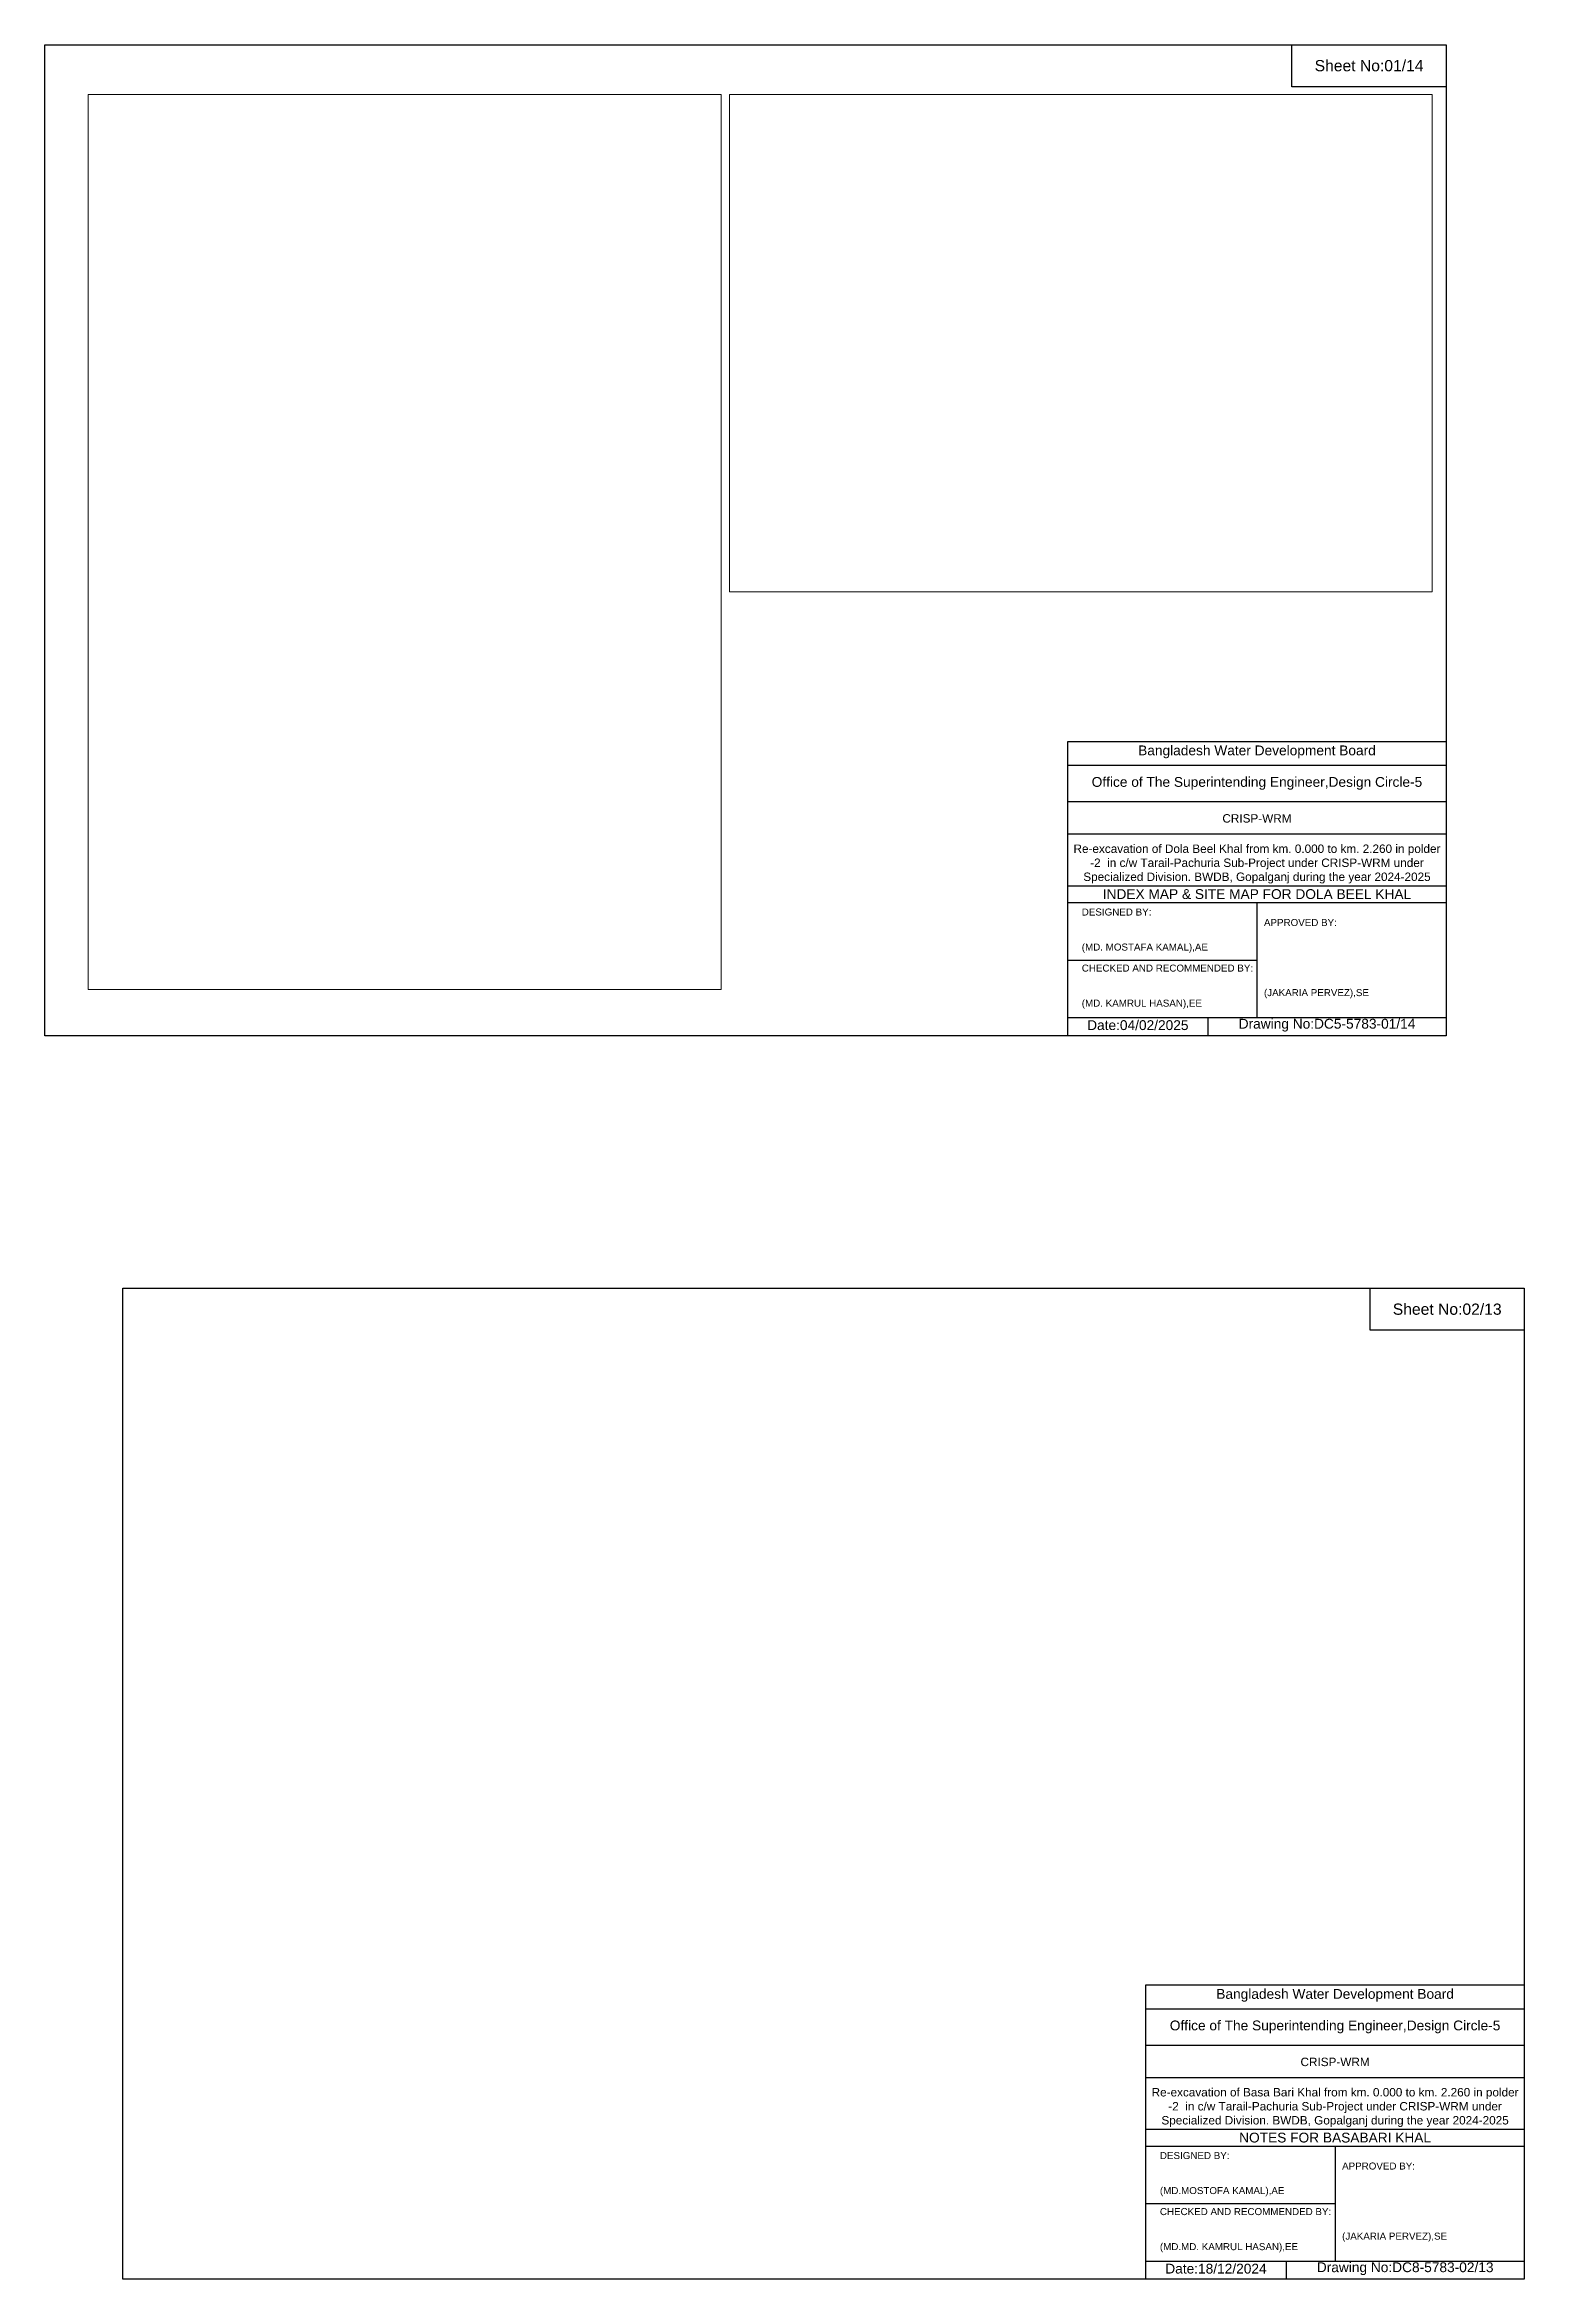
# Model space of a CAD drawing. Header units: inches. Extents: x 91000 to 258000, y -12753 to 0.
# Drawn here: x 100000 to 108446, y -12753 to 0 of the extents above; entities that cross this region are included whole.
import ezdxf

# ---------------------------------------------------------------- set-up
doc = ezdxf.new("R2010")
doc.units = ezdxf.units.IN
doc.header["$LTSCALE"] = 7
doc.header["$MEASUREMENT"] = 0
doc.layers.add('Cross Section Labels', color=7, linetype='Continuous', lineweight=9)
doc.styles.get("Standard").update_dxf_attribs({"font": 'arial.ttf'})
picture_1 = doc.add_image_def('image1.png', size_in_pixel=(3507, 4960))
picture_2 = doc.add_image_def('image2.png', size_in_pixel=(4960, 3507))

msp = doc.modelspace()

# ---------------------------------------------------------------- texts
at = {"attachment_point": 5}
for s, insert, char_height in [('Sheet No:01/14', (107560, -120), 64), ('Bangladesh Water Development Board', (106920, -4036), 56), ('Office of The Superintending Engineer,Design Circle-5', (106920, -4216), 56), ('Sheet No:02/13', (108006, -7217), 64), ('Bangladesh Water Development Board', (107366, -11133), 56), ('Office of The Superintending Engineer,Design Circle-5', (107366, -11313), 56)]:
    msp.add_mtext(s, dxfattribs=dict(at, insert=insert, char_height=char_height))
for s, insert, char_height, width, attachment_point in [('CRISP-WRM', (106920, -4416), 48, 2240, 5), ('Re-excavation of Dola Beel Khal from km. 0.000 to km. 2.260 in polder -2  in c/w Tarail-Pachuria Sub-Project under CRISP-WRM under Specialized Division. BWDB, Gopalganj during the year 2024-2025', (106920, -4676), 48, 2160, 5), ('INDEX MAP & SITE MAP FOR DOLA BEEL KHAL', (106920, -4848), 56, 2240, 5), ('DESIGNED BY:^J^J^J(MD. MOSTAFA KAMAL),AE', (105920, -5056), 40, 1120, 4), ('APPROVED BY:^J^J^J^J^J^J(JAKARIA PERVEZ),SE', (106960, -5216), 40, 1120, 4), ('CHECKED AND RECOMMENDED BY:^J^J^J(MD. KAMRUL HASAN),EE', (105920, -5376), 40, 1120, 4), ('Date:04/02/2025', (106240, -5596), 56, 1120, 5), ('Drawing No:DC5-5783-01/14', (107320, -5596), 56, 1760, 5), ('CRISP-WRM', (107366, -11513), 48, 2240, 5), ('Re-excavation of Basa Bari Khal from km. 0.000 to km. 2.260 in polder -2  in c/w Tarail-Pachuria Sub-Project under CRISP-WRM under Specialized Division. BWDB, Gopalganj during the year 2024-2025', (107366, -11773), 48, 2160, 5), ('NOTES FOR BASABARI KHAL', (107366, -11945), 56, 2240, 5), ('DESIGNED BY:^J^J^J(MD.MOSTOFA KAMAL),AE', (106366, -12153), 40, 1120, 4), ('APPROVED BY:^J^J^J^J^J^J(JAKARIA PERVEZ),SE', (107406, -12313), 40, 1120, 4), ('CHECKED AND RECOMMENDED BY:^J^J^J(MD.MD. KAMRUL HASAN),EE', (106366, -12473), 40, 1120, 4), ('Date:18/12/2024', (106686, -12693), 56, 1120, 5), ('Drawing No:DC8-5783-02/13', (107766, -12693), 56, 1760, 5)]:
    msp.add_mtext(s, dxfattribs=dict(insert=insert, char_height=char_height, width=width, attachment_point=attachment_point))

# ---------------------------------------------------------------- linework, layer by layer
for points in [[(100000, 0), (108000, 0), (108000, -5656), (100000, -5656)], [(107120, 0), (108000, 0), (108000, -240), (107120, -240)], [(100446, -7097), (108446, -7097), (108446, -12753), (100446, -12753)], [(107566, -7097), (108446, -7097), (108446, -7337), (107566, -7337)]]:
    msp.add_lwpolyline(points, close=True)
for points in [[(105840, -5656), (105840, -3976), (108000, -3976)], [(105840, -4112), (108000, -4112)], [(105840, -4320), (108000, -4320)], [(105840, -4504), (108000, -4504)], [(105840, -4800), (108000, -4800)], [(105840, -4896), (108000, -4896)], [(106920, -4896), (106920, -5552)], [(105840, -5224), (106920, -5224)], [(105840, -5552), (108000, -5552)], [(106640, -5552), (106640, -5656)], [(106286, -12753), (106286, -11073), (108446, -11073)], [(106286, -11209), (108446, -11209)], [(106286, -11417), (108446, -11417)], [(106286, -11601), (108446, -11601)], [(106286, -11897), (108446, -11897)], [(106286, -11993), (108446, -11993)], [(107366, -11993), (107366, -12649)], [(106286, -12321), (107366, -12321)], [(106286, -12649), (108446, -12649)], [(107086, -12649), (107086, -12753)]]:
    msp.add_lwpolyline(points)

msp.set_redraw_order([(e.dxf.handle, doc.entitydb.next_handle()) for e in msp.query("TEXT MTEXT ATTDEF DIMENSION ARC_DIMENSION")])  # texts and dimensions are drawn at this point

# ---------------------------------------------------------------- pictures from other files: only their frames are drawn
at = {"layer": 'Cross Section Labels'}
image = msp.add_image(picture_1, insert=(100249, -5393), size_in_units=(3612, 5108), dxfattribs=at)
image.dxf.flags = 7
image = msp.add_image(picture_2, insert=(103909, -3122), size_in_units=(4012, 2837), dxfattribs=at)
image.dxf.flags = 7

doc.saveas('drawing.dxf')
